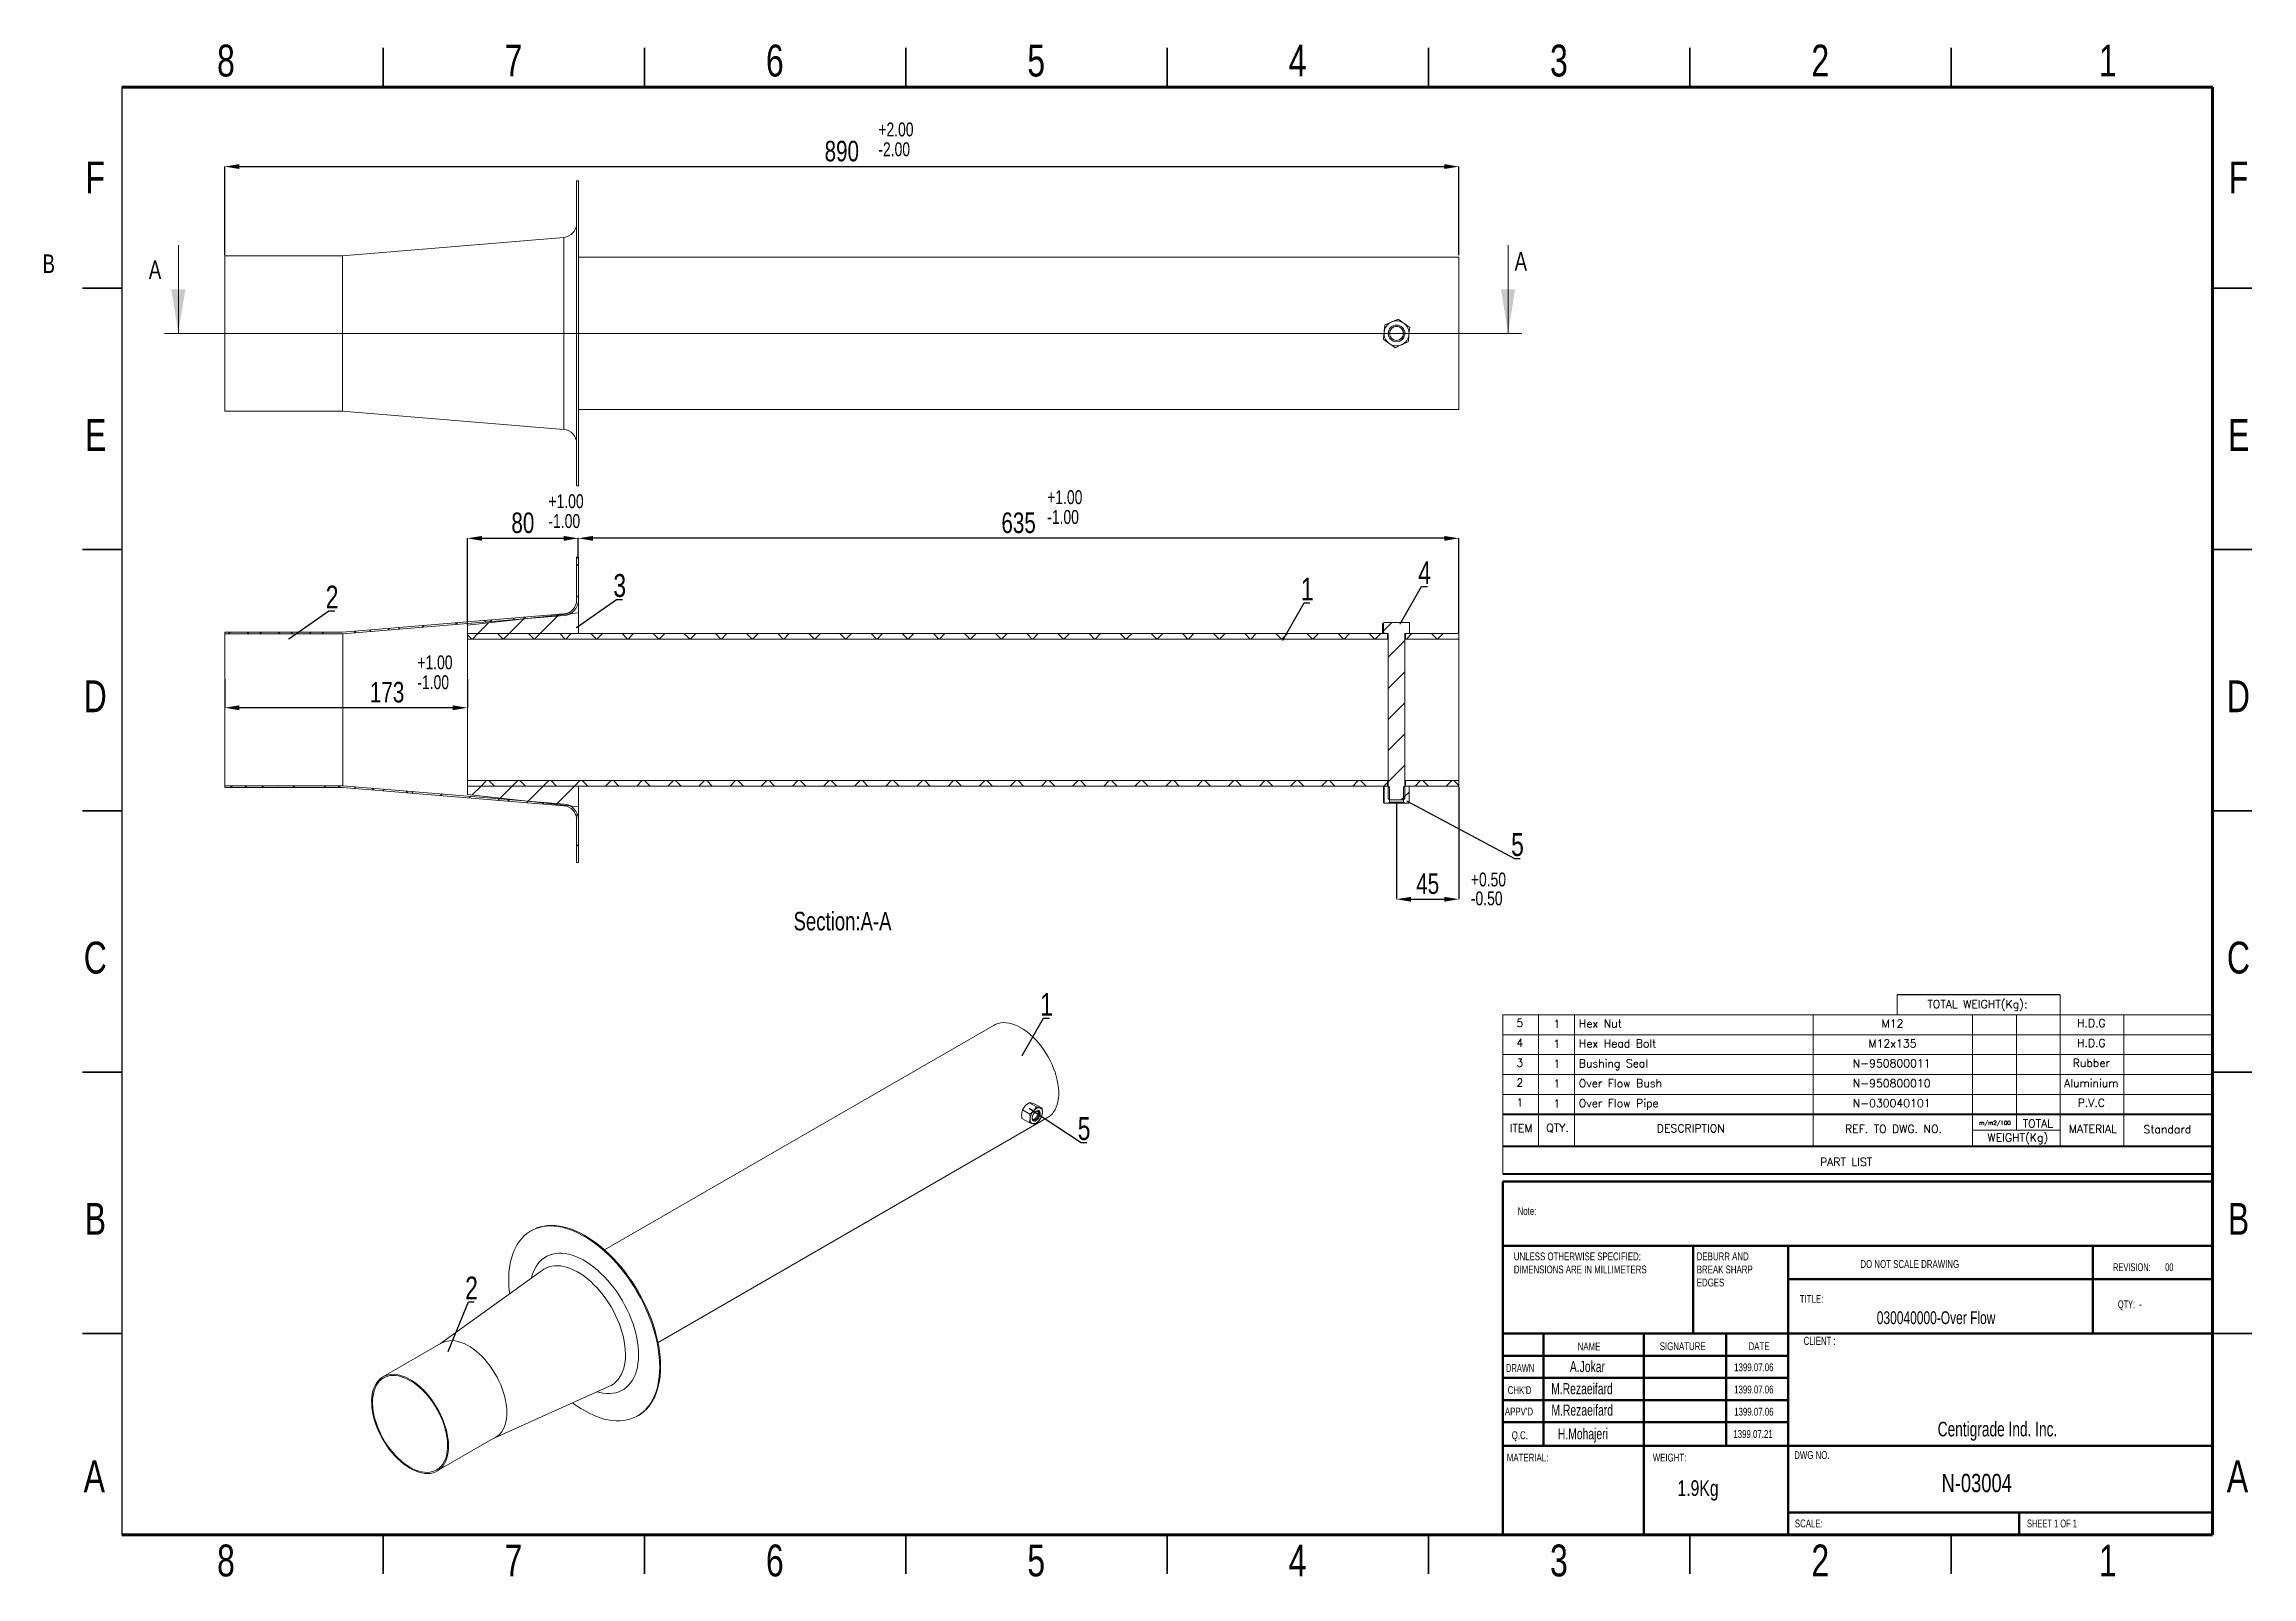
# Model space of a CAD drawing. Header units: millimetres. Extents: x -163 to 1429, y -252 to 853.
import ezdxf
from ezdxf.enums import TextEntityAlignment as Align

# ---------------------------------------------------------------- set-up
doc = ezdxf.new("R2010")
doc.units = ezdxf.units.MM
doc.layers.add('title', color=7, linetype='Continuous', lineweight=15)
doc.styles.add('SLDTEXTSTYLE0', font='TXT', dxfattribs={"width": 0.75})
doc.styles.add('SLDTEXTSTYLE1', font='TXT', dxfattribs={"width": 0.686449})
doc.styles.add('SLDTEXTSTYLE2', font='TXT', dxfattribs={"width": 0.652778})
doc.styles.add('SLDTEXTSTYLE3', font='TXT', dxfattribs={"width": 0.692308})
doc.styles.add('SLDTEXTSTYLE4', font='TXT', dxfattribs={"width": 0.7})
doc.styles.add('SLDTEXTSTYLE5', font='TXT', dxfattribs={"width": 0.678571})
doc.styles.add('TITLE', font='romans.shx', dxfattribs={"height": 2.5})
doc.dimstyles.new('SLDDIMSTYLE0', dxfattribs={"dimscale": 1.5, "dimtxt": 2.116667, "dimasz": 1.5, "dimexe": 0, "dimexo": 0.0625, "dimgap": 0.529167, "dimtad": 1, "dimdec": 0, "dimlfac": 35, "dimrnd": 1e-09, "dimzin": 12, "dimdsep": 46, "dimtxsty": 'SLDTEXTSTYLE0', "dimcen": 0.09, "dimadec": 0, "dimazin": 3, "dimtfac": 1, "dimtdec": 0, "dimtofl": 0, "dimtmove": 0, "dimatfit": 3, "dimfxl": 1, "dimfrac": 2, "dimtolj": 1, "dimtzin": 12, "dimarcsym": 0})
doc.dimstyles.new('SLDDIMSTYLE30', dxfattribs={"dimscale": 7, "dimtxt": 2.116667, "dimasz": 1.5, "dimexe": 0, "dimexo": 0.0625, "dimgap": 0.529167, "dimtad": 1, "dimdec": 1, "dimrnd": 1e-09, "dimzin": 12, "dimdsep": 46, "dimtxsty": 'SLDTEXTSTYLE0', "dimcen": 0.09, "dimadec": 0, "dimazin": 3, "dimtfac": 1, "dimtdec": 1, "dimtofl": 0, "dimtmove": 0, "dimatfit": 3, "dimfxl": 1, "dimfrac": 2, "dimtolj": 1, "dimtzin": 12, "dimarcsym": 0})
pattern_1 = [(45, (-258.493, -631.277), (-11.22532, 11.22532), []), (135, (-258.493, -631.277), (-11.22532, -11.22532), [])]
pattern_2 = [(45, (-258.493, -631.277), (-11.22532, 11.22532), []), (135, (-258.493, -631.277), (-33.67596, 11.22532), [39.6875, -23.8125])]
pattern_3 = [(45, (-258.49, -631.28), (-67.352, 67.352), []), (45, (-236.04, -631.28), (-67.352, 67.352), []), (45, (-213.59, -631.28), (-67.352, 67.352), []), (45, (-191.14, -631.28), (-67.352, 67.352), [])]
pattern_4 = [(45, (-258.493, -631.277), (-11.22532, 11.22532), [])]

msp = doc.modelspace()

# ---------------------------------------------------------------- texts
at = {"style": 'SLDTEXTSTYLE0', "width": 0.75}
for s, p in [('4', (827.89, 463.81)), ('2', (40.03, 446.21)), ('3', (247.45, 454.52)), ('1', (743.26, 451.95)), ('5', (894.87, 267.68)), ('1', (555.34, 152.41)), ('5', (582.33, 62.84)), ('2', (140.62, -52.14))]:
    msp.add_text(s, height=16.49, dxfattribs=at).set_placement(p)
at = {"linetype": 'Continuous', "lineweight": 0}
for s, insert, char_height, attachment_point, style in [('8', (-31.9, 852.88), 22.98, 2, 'SLDTEXTSTYLE0'), ('7', (175.42, 852.88), 22.98, 2, 'SLDTEXTSTYLE0'), ('6', (363.9, 852.88), 22.98, 2, 'SLDTEXTSTYLE0'), ('5', (552.38, 852.88), 22.98, 2, 'SLDTEXTSTYLE0'), ('4', (740.86, 852.88), 22.98, 2, 'SLDTEXTSTYLE0'), ('3', (929.34, 852.88), 22.98, 2, 'SLDTEXTSTYLE0'), ('2', (1117.82, 852.88), 22.98, 2, 'SLDTEXTSTYLE0'), ('1', (1325.14, 852.88), 22.98, 2, 'SLDTEXTSTYLE0'), ('F', (-126.15, 768.49), 22.98, 2, 'SLDTEXTSTYLE0'), ('F', (1419.37, 768.49), 22.98, 2, 'SLDTEXTSTYLE0'), ('E', (-125.87, 582.84), 22.98, 2, 'SLDTEXTSTYLE0'), ('E', (1419.65, 582.84), 22.98, 2, 'SLDTEXTSTYLE0'), ('D', (-126.17, 394.36), 22.98, 2, 'SLDTEXTSTYLE0'), ('D', (1419.35, 394.36), 22.98, 2, 'SLDTEXTSTYLE0'), ('C', (-126.15, 205.88), 22.98, 2, 'SLDTEXTSTYLE0'), ('C', (1419.37, 205.88), 22.98, 2, 'SLDTEXTSTYLE0'), ('B', (-126.08, 17.41), 22.98, 2, 'SLDTEXTSTYLE0'), ('B', (1419.44, 17.41), 22.98, 2, 'SLDTEXTSTYLE0'), ('Note:', (899.53, 14.36), 5.654, 1, 'SLDTEXTSTYLE0'), ('DO NOT SCALE DRAWING', (1146.75, -23.84), 5.6543, 1, 'SLDTEXTSTYLE0'), ('REVISION:       00', (1328.97, -26.1), 5.6543, 1, 'SLDTEXTSTYLE2'), ('TITLE:', (1103.01, -48.98), 5.654, 1, 'SLDTEXTSTYLE0'), ('030040000-Over Flow', (1158.56, -60.74), 9.2354, 1, 'SLDTEXTSTYLE4'), ('QTY:  -', (1332.44, -52.86), 5.654, 1, 'SLDTEXTSTYLE5'), ('CLIENT :', (1105.83, -79.06), 5.984, 1, 'SLDTEXTSTYLE4'), ('NAME', (942.85, -83.33), 5.654, 1, 'SLDTEXTSTYLE0'), ('SIGNATURE', (1002.07, -83.1), 5.654, 1, 'SLDTEXTSTYLE0'), ('DATE', (1066.09, -83.1), 5.654, 1, 'SLDTEXTSTYLE0'), ('DRAWN', (891.28, -98.85), 5.654, 1, 'SLDTEXTSTYLE1'), ('A.Jokar', (937.23, -96.65), 7.979, 1, 'SLDTEXTSTYLE4'), ('1399.07.06', (1055.73, -98.3), 5.654, 1, 'SLDTEXTSTYLE0'), ("CHK'D", (892.4, -114.77), 5.654, 1, 'SLDTEXTSTYLE0'), ('M.Rezaeifard', (923.75, -112.57), 7.9789, 1, 'SLDTEXTSTYLE4'), ('1399.07.06', (1055.73, -114.32), 5.654, 1, 'SLDTEXTSTYLE0'), ("APPV'D", (890.37, -130.21), 5.654, 1, 'SLDTEXTSTYLE0'), ('M.Rezaeifard', (923.92, -128.01), 7.9789, 1, 'SLDTEXTSTYLE4'), ('1399.07.06', (1055.73, -130.34), 5.654, 1, 'SLDTEXTSTYLE0'), ('Centigrade Ind. Inc.', (1202.49, -140.41), 10.5548, 1, 'SLDTEXTSTYLE4'), ('Q.C.', (895.32, -147.32), 5.654, 1, 'SLDTEXTSTYLE0'), ('H.Mohajeri', (928.57, -145.12), 7.979, 1, 'SLDTEXTSTYLE4'), ('1399.07.21', (1055.12, -146.44), 5.654, 1, 'SLDTEXTSTYLE0'), ('A', (-126.83, -168.24), 22.98, 2, 'SLDTEXTSTYLE0'), ('MATERIAL:', (891.78, -163.42), 5.654, 1, 'SLDTEXTSTYLE0'), ('WEIGHT:', (997.02, -163.43), 5.649, 1, 'SLDTEXTSTYLE0'), ('DWG NO.', (1099.02, -161.61), 5.654, 1, 'SLDTEXTSTYLE0'), ('A', (1418.69, -168.24), 22.98, 2, 'SLDTEXTSTYLE0'), ('1.9Kg', (1014.86, -182.64), 11.298, 1, 'SLDTEXTSTYLE0'), ('N-03004', (1205.26, -177.99), 13.193, 1, 'SLDTEXTSTYLE0'), ('SCALE:', (1099.48, -210.94), 5.654, 1, 'SLDTEXTSTYLE0'), ('SHEET 1 OF 1', (1266.86, -210.94), 5.6543, 1, 'SLDTEXTSTYLE3'), ('8', (-31.9, -228.98), 22.98, 2, 'SLDTEXTSTYLE0'), ('7', (175.42, -228.98), 22.98, 2, 'SLDTEXTSTYLE0'), ('6', (363.9, -228.98), 22.98, 2, 'SLDTEXTSTYLE0'), ('5', (552.38, -228.98), 22.98, 2, 'SLDTEXTSTYLE0'), ('4', (740.86, -228.98), 22.98, 2, 'SLDTEXTSTYLE0'), ('3', (929.34, -228.98), 22.98, 2, 'SLDTEXTSTYLE0'), ('2', (1117.82, -228.98), 22.98, 2, 'SLDTEXTSTYLE0'), ('1', (1325.14, -228.98), 22.98, 2, 'SLDTEXTSTYLE0')]:
    msp.add_mtext(s, dxfattribs=dict(at, insert=insert, char_height=char_height, attachment_point=attachment_point, style=style))
at = {"char_height": 10, "attachment_point": 1, "style": 'SLDTEXTSTYLE0'}
for s, width, insert in [('+2.00', 38.486, (438.56, 796.71)), ('-2.00', 38.486, (438.56, 782.4)), ('+1.00', 38.486, (200.66, 528.55)), ('+1.00', 38.486, (560.32, 531.49)), ('-1.00', 38.486, (200.66, 514.24)), ('-1.00', 38.486, (560.32, 517.19)), ('-1.00', 38.486, (106.11, 398.01)), ('+1.00', 38.486, (106.11, 412.32)), ('+0.50', 24.2308, (865.84, 255.74)), ('-0.50', 24.2308, (865.84, 242.09))]:
    msp.add_mtext_dynamic_manual_height_columns(s, width=width, gutter_width=17.5, heights=[0], dxfattribs=dict(at, insert=insert))
at = {"color": 7, "linetype": 'Continuous', "lineweight": 18, "attachment_point": 2, "style": 'SLDTEXTSTYLE0'}
for s, insert, char_height in [('B', (-159.65, 701.51), 13.34), ('A', (901.86, 703.28), 13.34), ('A', (-83.05, 697.25), 13.34), ('Section:A-A', (412.72, 227.33), 13.335)]:
    msp.add_mtext(s, dxfattribs=dict(at, insert=insert, char_height=char_height))
at = {"layer": 'title', "color": 7, "style": 'TITLE'}
for s, height, p in [('TOTAL WEIGHT(Kg):', 5.7426, (1231.11, 160.38)), ('m/m2/100', 2.871, (1243.81, 74.97)), ('TOTAL', 5.743, (1274.73, 74.68))]:
    msp.add_text(s, height=height, dxfattribs=at).set_placement(p, align=Align.MIDDLE)
at = {"layer": 'title', "style": 'TITLE'}
for s, p in [('5', (898.66, 144.4)), ('4', (898.66, 130.04)), ('3', (898.66, 115.68)), ('2', (898.66, 101.33)), ('1', (898.66, 86.97))]:
    msp.add_text(s, height=5.74, dxfattribs=at).set_placement(p)
for p in [(927.85, 146.54), (927.85, 132.18), (927.85, 117.82), (927.85, 103.47), (927.85, 89.11)]:
    msp.add_text('1', height=5.74, dxfattribs=at).set_placement(p, align=Align.MIDDLE)
at = {"layer": 'title', "color": 7, "style": 'TITLE'}
for s, height, p in [('Hex Nut ', 5.743, (943.68, 143.91)), ('M12', 5.743, (1161.99, 143.91)), ('Hex Head Bolt ', 5.7426, (943.68, 129.56)), ('M12x135', 5.743, (1152.53, 129.56)), ('Bushing Seal', 5.7426, (943.68, 115.2)), ('N-950800011', 5.7426, (1141.25, 115.2)), ('Over Flow Bush', 5.7426, (943.68, 100.84)), ('N-950800010', 5.7426, (1141.25, 100.84)), ('Over Flow Pipe', 5.7426, (943.68, 86.49)), ('N-030040101', 5.7426, (1141.25, 86.49))]:
    msp.add_text(s, height=height, dxfattribs=at).set_placement(p)
at = {"layer": 'title', "color": 0, "style": 'TITLE'}
for s, height, p in [('H.D.G', 5.743, (1313.28, 147.1)), ('H.D.G', 5.743, (1313.28, 132.74)), ('Rubber', 5.743, (1313.28, 118.38)), ('Aluminium', 5.743, (1313.28, 104.03)), ('P.V.C', 5.743, (1313.28, 89.67)), ('ITEM', 5.743, (902.12, 71.29)), ('QTY.', 5.743, (928.34, 71.29)), ('DESCRIPTION', 5.7426, (1024.44, 71.19)), ('REF. TO DWG. NO.', 5.7426, (1170.59, 70.83)), ('WEIGHT(Kg)', 5.743, (1260.3, 64.16)), ('MATERIAL', 5.743, (1314.37, 70.83)), ('Standard', 5.743, (1368.15, 70.52)), ('PART LIST', 5.743, (1136.43, 47.01))]:
    msp.add_text(s, height=height, dxfattribs=at).set_placement(p, align=Align.MIDDLE)

# ---------------------------------------------------------------- blocks, each defined once
blk = doc.blocks.new('SW_NOTE_62')
at = {"color": 0, "linetype": 'Continuous', "lineweight": 0, "char_height": 1.5, "attachment_point": 1, "style": 'SLDTEXTSTYLE0'}
for s, insert in [('UNLESS OTHERWISE SPECIFIED:', (0, 1.93)), ('DIMENSIONS ARE IN MILLIMETERS', (0, -0.57))]:
    blk.add_mtext(s, dxfattribs=dict(at, insert=insert))
blk = doc.blocks.new('SW_NOTE_63')
at = {"color": 0, "linetype": 'Continuous', "lineweight": 0, "char_height": 1.5, "attachment_point": 1, "style": 'SLDTEXTSTYLE0'}
for s, insert in [('DEBURR AND', (0, 1.93)), ('BREAK SHARP', (0, -0.57)), ('EDGES', (0, -3.07))]:
    blk.add_mtext(s, dxfattribs=dict(at, insert=insert))
blk = doc.blocks.new('*D4')
at = {"color": 0, "lineweight": -2, "transparency": 16777216}
for p, q in [((-32.8, 701.1), (-32.8, 764.9)), ((-22.3, 764.9), (846.7, 764.9)), ((857.2, 701.1), (857.2, 764.9))]:
    blk.add_line(p, q, dxfattribs=at)
at = {"color": 0, "transparency": 16777216}
for points in [[(-22.3, 766.7), (-22.3, 763.2), (-32.8, 764.9)], [(846.7, 766.7), (846.7, 763.2), (857.2, 764.9)]]:
    blk.add_solid(points, dxfattribs=at)
at = {"layer": 'Defpoints', "color": 0, "transparency": 16777216}
for p in [(857.2, 764.9), (-32.8, 700.6), (857.2, 700.6)]:
    blk.add_point(p, dxfattribs=at)
at = {"color": 0, "transparency": 16777216, "insert": (412.2, 776), "char_height": 14.82, "attachment_point": 5, "style": 'SLDTEXTSTYLE0'}
blk.add_mtext('\\A1;890', dxfattribs=at)
blk = doc.blocks.new('*D5')
at = {"color": 0, "lineweight": -2, "transparency": 16777216}
for p, q in [((142.2, 434.5), (142.2, 496.8)), ((152.7, 496.8), (211.7, 496.8)), ((222.2, 497.2), (222.2, 496.8))]:
    blk.add_line(p, q, dxfattribs=at)
at = {"color": 0, "transparency": 16777216}
for points in [[(152.7, 498.5), (152.7, 495), (142.2, 496.8)], [(211.7, 498.5), (211.7, 495), (222.2, 496.8)]]:
    blk.add_solid(points, dxfattribs=at)
at = {"layer": 'Defpoints', "color": 0, "transparency": 16777216}
for p in [(222.2, 496.8), (222.2, 496.8), (142.2, 434.1)]:
    blk.add_point(p, dxfattribs=at)
at = {"color": 0, "transparency": 16777216, "insert": (182.2, 507.9), "char_height": 14.82, "attachment_point": 5, "style": 'SLDTEXTSTYLE0'}
blk.add_mtext('\\A1;80', dxfattribs=at)
blk = doc.blocks.new('*D6')
at = {"color": 0, "lineweight": -2, "transparency": 16777216}
for p, q in [((222.2, 483.5), (222.2, 496.8)), ((846.7, 496.8), (232.7, 496.8)), ((857.2, 428.5), (857.2, 496.8))]:
    blk.add_line(p, q, dxfattribs=at)
at = {"color": 0, "transparency": 16777216}
for points in [[(232.7, 498.5), (232.7, 495), (222.2, 496.8)], [(846.7, 498.5), (846.7, 495), (857.2, 496.8)]]:
    blk.add_solid(points, dxfattribs=at)
at = {"layer": 'Defpoints', "color": 0, "transparency": 16777216}
for p in [(222.2, 496.8), (222.2, 483.1), (857.2, 428.1)]:
    blk.add_point(p, dxfattribs=at)
at = {"color": 0, "transparency": 16777216, "insert": (539.7, 507.9), "char_height": 14.82, "attachment_point": 5, "style": 'SLDTEXTSTYLE0'}
blk.add_mtext('\\A1;635', dxfattribs=at)
blk = doc.blocks.new('*D7')
at = {"color": 0, "lineweight": -2, "transparency": 16777216}
for p, q in [((812.2, 305.4), (812.2, 236.5)), ((857.2, 317.6), (857.2, 236.5)), ((822.7, 236.5), (846.7, 236.5))]:
    blk.add_line(p, q, dxfattribs=at)
at = {"color": 0, "transparency": 16777216}
for points in [[(822.7, 238.2), (822.7, 234.7), (812.2, 236.5)], [(846.7, 238.2), (846.7, 234.7), (857.2, 236.5)]]:
    blk.add_solid(points, dxfattribs=at)
at = {"layer": 'Defpoints', "color": 0, "transparency": 16777216}
for p in [(812.2, 305.9), (857.2, 318.1), (857.2, 236.5)]:
    blk.add_point(p, dxfattribs=at)
at = {"color": 0, "transparency": 16777216, "insert": (834.7, 247.6), "char_height": 14.82, "attachment_point": 5, "style": 'SLDTEXTSTYLE0'}
blk.add_mtext('\\A1;45', dxfattribs=at)
blk = doc.blocks.new('*D8')
at = {"color": 0, "lineweight": -2, "transparency": 16777216}
for p, q in [((-32.8, 395.2), (-32.8, 374.6)), ((142.2, 395.2), (142.2, 374.6)), ((131.7, 374.6), (-22.3, 374.6))]:
    blk.add_line(p, q, dxfattribs=at)
at = {"color": 0, "transparency": 16777216}
for points in [[(-22.3, 376.3), (-22.3, 372.8), (-32.8, 374.6)], [(131.7, 376.3), (131.7, 372.8), (142.2, 374.6)]]:
    blk.add_solid(points, dxfattribs=at)
at = {"layer": 'Defpoints', "color": 0, "transparency": 16777216}
for p in [(-32.8, 395.7), (142.2, 395.7), (-32.8, 374.6)]:
    blk.add_point(p, dxfattribs=at)
at = {"color": 0, "transparency": 16777216, "insert": (84.3, 385.7), "char_height": 14.82, "attachment_point": 5, "style": 'SLDTEXTSTYLE0'}
blk.add_mtext('\\A1;173', dxfattribs=at)

# ---------------------------------------------------------------- dimensions: what is measured, and where the dimension line sits
for base, p1, p2, picture, middle in [((857.25, 764.94), (-32.75, 700.62), (857.25, 700.62), '*D4', (412.25, 776.05)), ((222.25, 496.78), (142.25, 434.08), (222.25, 496.78), '*D5', (182.25, 507.89)), ((222.25, 496.78), (857.25, 428.08), (222.25, 483.08), '*D6', (539.75, 507.89))]:
    dim = msp.add_linear_dim(base=base, p1=p1, p2=p2, dimstyle='SLDDIMSTYLE30')
    dim.commit()
    dim.dimension.update_dxf_attribs({"geometry": picture, "text_midpoint": middle})
dim = msp.add_linear_dim(base=(-32.75, 374.58), p1=(142.25, 395.66), p2=(-32.75, 395.66), text='173', dimstyle='SLDDIMSTYLE30')
dim.commit()
dim.dimension.update_dxf_attribs({"geometry": '*D8', "text_midpoint": (84.27, 374.58), "dimtype": 160})
dim = msp.add_linear_dim(base=(857.25, 236.49), p1=(812.25, 305.88), p2=(857.25, 318.08), dimstyle='SLDDIMSTYLE30')
dim.commit()
dim.dimension.update_dxf_attribs({"geometry": '*D7', "text_midpoint": (834.75, 236.49), "dimtype": 160})

# ---------------------------------------------------------------- hatches: boundary and pattern name
at = {"lineweight": 13}
h = msp.add_hatch(dxfattribs=at)
h.set_pattern_fill('ANSI38', color=256, scale=5, style=0)
h.set_pattern_definition(pattern_2)
edge = h.paths.add_edge_path(flags=0)
edge.add_line((52.3, 427.78), (211.88, 441.02))
edge.add_arc((210.95, 452.28), 11.3, 274.74397, 360)
edge.add_line((222.25, 452.28), (222.25, 483.08))
edge.add_line((222.25, 483.08), (220.95, 483.08))
edge.add_line((220.95, 483.08), (220.95, 452.28))
edge.add_arc((210.95, 452.28), 10, 274.74397, 360, ccw=False)
edge.add_line((211.77, 442.32), (52.25, 429.08))
edge.add_line((52.25, 429.08), (-32.75, 429.08))
edge.add_line((-32.75, 429.08), (-32.75, 427.78))
edge.add_line((-32.75, 427.78), (52.3, 427.78))
h = msp.add_hatch(dxfattribs=at)
h.set_pattern_fill('ANSI34', color=256, scale=5, style=0)
h.set_pattern_definition(pattern_3)
h.paths.add_polyline_path([(142.25, 428.08), (222.25, 428.08), (222.25, 443.08), (142.25, 434.08)], flags=0)
h = msp.add_hatch(dxfattribs=at)
h.set_pattern_fill('ANSI31', color=256, scale=5, style=0)
h.set_pattern_definition(pattern_4)
h.paths.add_polyline_path([(806.25, 428.08), (806.25, 309.04), (807.21, 308.08), (817.28, 308.08), (818.25, 309.04), (818.25, 428.08), (821.25, 428.08), (821.25, 428.68), (821.69, 428.68), (821.69, 435.77), (821.25, 436.03), (803.25, 436.03), (802.8, 435.77), (802.8, 428.68), (803.25, 428.68), (803.25, 428.08)], flags=0)
h = msp.add_hatch(dxfattribs=at)
h.set_pattern_fill('ANSI37', color=256, scale=5, style=0)
h.set_pattern_definition(pattern_1)
h.paths.add_polyline_path([(805.75, 428.08), (142.25, 428.08), (142.25, 424.08), (805.75, 424.08)], flags=0)
h = msp.add_hatch(dxfattribs=at)
h.set_pattern_fill('ANSI37', color=256, scale=5, style=0)
h.set_pattern_definition(pattern_1)
h.paths.add_polyline_path([(857.25, 424.08), (857.25, 428.08), (818.75, 428.08), (818.75, 424.08)], flags=0)
h = msp.add_hatch(dxfattribs=at)
h.set_pattern_fill('ANSI37', color=256, scale=5, style=0)
h.set_pattern_definition(pattern_1)
h.paths.add_polyline_path([(805.75, 322.08), (142.25, 322.08), (142.25, 318.08), (805.75, 318.08)], flags=0)
h = msp.add_hatch(dxfattribs=at)
h.set_pattern_fill('ANSI37', color=256, scale=5, style=0)
h.set_pattern_definition(pattern_1)
h.paths.add_polyline_path([(857.25, 318.08), (857.25, 322.08), (818.75, 322.08), (818.75, 318.08)], flags=0)
h = msp.add_hatch(dxfattribs=at)
h.set_pattern_fill('ANSI38', color=256, scale=5, style=0)
h.set_pattern_definition(pattern_2)
edge = h.paths.add_edge_path(flags=0)
edge.add_line((211.88, 305.14), (52.3, 318.38))
edge.add_line((52.3, 318.38), (-32.75, 318.38))
edge.add_line((-32.75, 318.38), (-32.75, 317.08))
edge.add_line((-32.75, 317.08), (52.25, 317.08))
edge.add_line((52.25, 317.08), (211.77, 303.84))
edge.add_arc((210.95, 293.88), 10, 0, 85.25603, ccw=False)
edge.add_line((220.95, 293.88), (220.95, 263.08))
edge.add_line((220.95, 263.08), (222.25, 263.08))
edge.add_line((222.25, 263.08), (222.25, 293.88))
edge.add_arc((210.95, 293.88), 11.3, 0, 85.25603)
h = msp.add_hatch(dxfattribs=at)
h.set_pattern_fill('ANSI34', color=256, scale=5, style=0)
h.set_pattern_definition(pattern_3)
h.paths.add_polyline_path([(142.25, 312.08), (222.25, 303.08), (222.25, 318.08), (142.25, 318.08)], flags=0)
h = msp.add_hatch(dxfattribs=at)
h.set_pattern_fill('ANSI31', color=256, scale=5, style=0)
h.set_pattern_definition(pattern_4)
h.paths.add_polyline_path([(818.25, 305.88), (821.25, 305.88), (821.29, 305.9), (821.29, 318.06), (821.25, 318.08), (818.25, 318.08), (818.25, 318.05), (817.35, 317.42), (817.35, 306.51)], flags=0)

# ---------------------------------------------------------------- linework, layer by layer
at = {"linetype": 'Continuous', "lineweight": 35}
for p, q in [((81.42, 822.3), (81.42, 850.57)), ((269.89, 822.3), (269.89, 850.57)), ((458.37, 822.3), (458.37, 850.57)), ((646.85, 850.57), (646.85, 822.3)), ((646.85, 822.3), (646.85, 850.57)), ((835.33, 822.3), (835.33, 850.57)), ((1023.81, 822.3), (1023.81, 850.57)), ((1212.29, 822.3), (1212.29, 850.57)), ((-107.06, 677.17), (-135.33, 677.17)), ((1400.76, 677.17), (1429.04, 677.17)), ((-107.06, 488.69), (-135.33, 488.69)), ((1400.76, 488.69), (1429.04, 488.69)), ((-135.33, 300.22), (-107.06, 300.22)), ((-107.06, 300.22), (-135.33, 300.22)), ((1429.04, 300.22), (1400.76, 300.22)), ((1400.76, 300.22), (1429.04, 300.22)), ((-107.06, 111.74), (-135.33, 111.74)), ((1400.76, 111.74), (1429.04, 111.74)), ((-107.06, -76.74), (-135.33, -76.74)), ((1400.76, -76.74), (1429.04, -76.74)), ((81.42, -221.87), (81.42, -250.14)), ((269.89, -221.87), (269.89, -250.14)), ((458.37, -221.87), (458.37, -250.14)), ((646.85, -250.14), (646.85, -221.87)), ((646.85, -221.87), (646.85, -250.14)), ((835.33, -221.87), (835.33, -250.14)), ((1023.81, -221.87), (1023.81, -250.14)), ((1212.29, -221.87), (1212.29, -250.14))]:
    msp.add_line(p, q, dxfattribs=at)
at = {"linetype": 'Continuous', "lineweight": 70}
for p, q in [((-107.06, 822.3), (1400.76, 822.3)), ((1400.76, 822.3), (1400.76, -221.87)), ((1400.76, -221.87), (-107.06, -221.87))]:
    msp.add_line(p, q, dxfattribs=at)
for p, q in [((-107.06, 822.3), (-107.06, -221.87)), ((1290.81, 167.45), (1173.15, 167.45))]:
    msp.add_line(p, q)
at = {"lineweight": 13}
for p, q in [((222.25, 754.62), (220.95, 754.62)), ((220.95, 535.93), (220.95, 754.62)), ((222.25, 535.93), (222.25, 754.62)), ((-66.25, 708.12), (-66.25, 644.62)), ((52.25, 700.62), (-32.75, 700.62)), ((-32.75, 589.29), (-32.75, 700.62)), ((211.77, 713.86), (52.25, 700.62)), ((52.25, 589.29), (52.25, 700.62)), ((211.77, 576.2), (211.77, 713.86)), ((892.68, 708.12), (892.68, 644.62)), ((857.25, 699.62), (222.25, 699.62)), ((857.25, 589.62), (857.25, 699.62)), ((902.68, 644.62), (-76.25, 644.62)), ((-32.75, 588.62), (-32.75, 589.29)), ((52.25, 588.62), (52.25, 589.29)), ((222.25, 589.62), (857.25, 589.62)), ((-32.75, 588.62), (52.25, 588.62)), ((52.25, 588.62), (211.77, 575.38)), ((211.77, 575.38), (211.77, 576.2)), ((220.95, 534.62), (220.95, 535.93)), ((220.95, 534.62), (222.25, 534.62)), ((222.25, 534.62), (222.25, 535.93)), ((222.25, 483.08), (220.95, 483.08)), ((220.95, 483.08), (220.95, 452.28)), ((222.25, 483.08), (222.25, 452.28)), ((222.25, 452.28), (222.25, 443.08)), ((211.77, 442.32), (52.25, 429.08)), ((211.88, 441.02), (52.3, 427.78)), ((222.25, 443.08), (142.25, 434.08)), ((142.25, 428.08), (142.25, 434.08)), ((222.25, 428.08), (222.25, 443.08)), ((802.09, 435.23), (802.8, 435.77)), ((802.09, 428.68), (802.09, 435.23)), ((803.25, 436.03), (802.8, 435.77)), ((802.8, 428.68), (802.8, 435.77)), ((803.25, 436.03), (821.25, 436.03)), ((821.69, 435.77), (821.25, 436.03)), ((821.69, 435.77), (821.69, 428.68)), ((52.25, 429.08), (-32.75, 429.08)), ((-32.75, 427.78), (-32.75, 429.08)), ((52.3, 427.78), (-32.75, 427.78)), ((-32.75, 427.78), (-32.75, 318.38)), ((52.3, 427.78), (52.3, 318.38)), ((222.25, 428.08), (142.25, 428.08)), ((142.25, 428.08), (805.75, 428.08)), ((142.25, 428.08), (142.25, 424.08)), ((142.25, 424.08), (142.25, 322.08)), ((142.25, 424.08), (805.75, 424.08)), ((802.8, 428.68), (802.09, 428.68)), ((802.8, 428.68), (803.25, 428.68)), ((803.25, 428.68), (803.25, 428.08)), ((803.25, 428.08), (806.25, 428.08)), ((805.75, 428.08), (805.75, 424.08)), ((806.25, 309.04), (806.25, 428.08)), ((818.25, 428.08), (821.25, 428.08)), ((818.25, 428.08), (818.25, 309.04)), ((818.75, 424.08), (818.75, 428.08)), ((818.75, 428.08), (857.25, 428.08)), ((818.75, 424.08), (857.25, 424.08)), ((821.25, 428.68), (821.69, 428.68)), ((821.25, 428.08), (821.25, 428.68)), ((857.25, 428.08), (857.25, 424.08)), ((857.25, 424.08), (857.25, 322.08)), ((805.75, 322.08), (142.25, 322.08)), ((142.25, 322.08), (142.25, 318.08)), ((805.75, 322.08), (805.75, 318.08)), ((857.25, 322.08), (818.75, 322.08)), ((818.75, 318.08), (818.75, 322.08)), ((857.25, 322.08), (857.25, 318.08)), ((-32.75, 318.38), (52.3, 318.38)), ((-32.75, 317.08), (-32.75, 318.38)), ((-32.75, 317.08), (52.25, 317.08)), ((52.25, 317.08), (211.77, 303.84)), ((52.3, 318.38), (211.88, 305.14)), ((142.25, 318.08), (222.25, 318.08)), ((142.25, 312.08), (142.25, 318.08)), ((805.75, 318.08), (142.25, 318.08)), ((142.25, 312.08), (222.25, 303.08)), ((222.25, 303.08), (222.25, 318.08)), ((222.25, 303.08), (222.25, 293.88)), ((802.79, 317.28), (802.79, 306.68)), ((803.2, 318.06), (803.25, 318.08)), ((803.2, 318.06), (803.2, 305.9)), ((803.2, 305.9), (803.25, 305.88)), ((803.25, 318.08), (806.25, 318.08)), ((803.25, 305.88), (806.25, 305.88)), ((806.25, 318.05), (806.25, 318.08)), ((807.15, 317.42), (806.25, 318.05)), ((807.21, 308.08), (806.25, 309.04)), ((806.25, 305.88), (807.15, 306.51)), ((806.25, 305.88), (818.25, 305.88)), ((807.15, 317.42), (807.15, 306.51)), ((817.35, 306.51), (807.15, 306.51)), ((817.28, 308.08), (807.21, 308.08)), ((818.25, 309.04), (817.28, 308.08)), ((818.25, 318.05), (817.35, 317.42)), ((817.35, 306.51), (817.35, 317.42)), ((817.35, 306.51), (818.25, 305.88)), ((818.25, 318.08), (818.25, 318.05)), ((818.25, 318.08), (821.25, 318.08)), ((818.25, 305.88), (821.25, 305.88)), ((857.25, 318.08), (818.75, 318.08)), ((821.25, 318.08), (821.29, 318.06)), ((821.25, 305.88), (821.29, 305.9)), ((821.29, 318.06), (821.29, 305.9)), ((220.95, 293.88), (220.95, 263.08)), ((222.25, 293.88), (222.25, 263.08)), ((220.95, 263.08), (222.25, 263.08)), ((522.15, 145.68), (241.18, -16.52)), ((542.56, 84.57), (547.8, 81.55)), ((547.24, 89.73), (552.49, 86.71)), ((551.43, 88.7), (556.67, 85.67)), ((553.79, 82.35), (553.79, 82.38)), ((279.68, -83.2), (560.65, 79)), ((542.06, 78.37), (547.3, 75.35)), ((551.27, 78.01), (551.3, 78.03)), ((188.59, -2.42), (187.95, -2.79)), ((196.29, -31.02), (122.77, -84.07)), ((123.34, -83.74), (81.27, -108.02)), ((161.97, -151.97), (244.67, -114.82)), ((264.94, -136.17), (265.59, -135.79)), ((120.47, -175.92), (162.54, -151.63))]:
    msp.add_line(p, q, dxfattribs=at)
at = {"linetype": 'Continuous', "lineweight": 50}
for p, q in [((888.86, 32.94), (1400.76, 32.94)), ((888.86, 32.94), (888.86, -13.6)), ((888.86, -13.6), (1400.76, -13.6)), ((888.86, -13.6), (888.86, -220.93)), ((1026.07, -13.6), (1026.07, -76.74)), ((1094.68, -13.6), (1094.68, -221.87)), ((1314.4, -76.74), (1314.4, -13.6)), ((1400.76, -37.63), (1094.68, -37.63)), ((1400.76, -76.74), (888.86, -76.74)), ((918.26, -76.74), (918.26, -157.79)), ((990.6, -76.74), (990.6, -220.93)), ((1049.84, -76.74), (1049.84, -157.79)), ((1094.68, -220.93), (1094.68, -76.74)), ((1094.68, -92.76), (888.86, -92.76)), ((1094.68, -108.78), (888.86, -108.78)), ((1094.68, -124.8), (888.86, -124.8)), ((1094.68, -140.82), (888.86, -140.82)), ((928.06, -157.79), (888.86, -157.79)), ((928.06, -157.79), (1400.76, -157.79)), ((1094.68, -205.85), (1400.76, -205.85)), ((1261.29, -221.87), (1261.29, -205.85))]:
    msp.add_line(p, q, dxfattribs=at)
at = {"lineweight": 13, "flags": 128}
for points in [[(541.4, 143.78), (539.21, 144.94), (537.03, 145.89), (534.88, 146.62), (532.78, 147.13), (530.73, 147.42), (528.75, 147.48), (526.85, 147.31), (525.04, 146.91), (523.34, 146.29), (522.15, 145.68)], [(560.65, 79), (561.03, 79.23), (562.48, 80.28), (563.8, 81.55), (564.97, 83.01), (565.99, 84.66), (566.85, 86.5), (567.55, 88.5), (568.07, 90.65), (568.42, 92.95), (568.6, 95.37), (568.6, 97.9), (568.42, 100.53), (568.07, 103.23), (567.55, 105.99), (566.85, 108.79), (565.99, 111.62), (564.97, 114.45), (563.8, 117.26), (562.48, 120.05), (561.03, 122.78), (559.45, 125.45), (557.75, 128.03), (555.95, 130.51), (554.05, 132.87), (552.07, 135.1), (550.02, 137.18), (547.91, 139.1), (545.76, 140.85), (543.59, 142.41), (541.4, 143.78)], [(555.34, 81.65), (555.32, 82.5), (555.11, 83.21), (554.74, 83.73), (554.21, 84.04), (553.57, 84.11), (552.86, 83.94), (552.11, 83.54), (551.39, 82.93), (550.72, 82.16), (550.16, 81.27), (549.74, 80.32), (549.49, 79.36), (549.42, 78.47), (549.53, 77.68), (549.82, 77.06), (550.28, 76.64), (550.87, 76.45), (551.55, 76.5), (552.28, 76.79), (553.03, 77.3), (553.73, 77.99), (554.34, 78.83), (554.84, 79.76), (555.18, 80.72), (555.34, 81.65)], [(554.59, 81.63), (554.43, 80.76), (554.09, 79.88), (553.61, 79.03), (553.01, 78.29), (552.35, 77.72), (551.66, 77.34), (551, 77.2), (550.42, 77.3), (549.97, 77.63), (549.67, 78.18), (549.55, 78.89), (549.62, 79.72), (549.87, 80.6), (550.28, 81.47), (550.82, 82.27), (551.46, 82.93), (552.15, 83.41), (552.82, 83.67), (553.45, 83.7), (553.97, 83.48), (554.35, 83.04), (554.56, 82.4), (554.59, 81.63)], [(553.67, 81.4), (553.38, 80.53), (552.93, 79.68), (552.36, 78.92), (551.72, 78.31), (551.04, 77.89), (550.38, 77.7), (549.9, 77.72)], [(556.82, 82.34), (556.84, 83.02), (556.78, 83.66), (556.65, 84.24), (556.44, 84.75), (556.17, 85.18), (555.83, 85.53), (555.43, 85.79), (554.98, 85.96)], [(547.95, 78.22), (547.93, 77.53), (547.99, 76.9), (548.12, 76.32), (548.33, 75.81), (548.6, 75.37), (548.94, 75.02), (549.34, 74.76), (549.79, 74.6)], [(234.83, -136.44), (237.86, -137.55), (240.85, -138.43), (243.8, -139.09), (246.69, -139.53), (249.52, -139.75), (252.27, -139.74), (254.94, -139.5), (257.52, -139.05), (260, -138.36), (262.37, -137.46), (264.63, -136.34), (266.77, -135.01), (268.77, -133.46), (270.64, -131.71), (272.37, -129.77), (273.95, -127.62), (275.38, -125.3), (276.65, -122.79), (277.76, -120.11), (278.71, -117.27), (279.49, -114.28), (280.1, -111.14), (280.54, -107.87), (280.8, -104.48), (280.89, -100.98), (280.81, -97.37), (280.55, -93.67), (280.12, -89.9), (279.51, -86.06), (278.74, -82.17), (277.8, -78.24), (276.69, -74.28), (275.43, -70.31), (274.01, -66.33), (272.43, -62.36), (270.71, -58.42), (268.84, -54.51), (266.84, -50.64), (264.71, -46.84), (262.46, -43.12), (260.09, -39.47), (257.61, -35.92), (255.04, -32.48), (252.37, -29.16), (249.62, -25.97), (246.8, -22.91), (243.91, -20.01), (240.96, -17.26), (237.97, -14.68), (234.94, -12.28), (231.88, -10.06), (228.81, -8.03), (225.73, -6.2), (222.65, -4.57), (219.58, -3.15), (216.54, -1.94), (213.53, -0.94), (210.55, -0.17), (207.63, 0.38), (204.77, 0.71), (201.98, 0.81), (199.27, 0.69), (196.64, 0.34), (194.11, -0.23), (191.69, -1.02), (189.37, -2.03), (187.17, -3.26), (185.1, -4.7), (183.17, -6.35), (181.37, -8.2), (179.71, -10.24), (178.2, -12.48), (176.85, -14.89), (175.66, -17.49), (174.63, -20.25), (173.77, -23.17), (173.07, -26.23), (172.55, -29.43), (172.2, -32.77), (172.02, -36.22), (172.02, -39.77), (172.19, -43.43), (172.53, -47.16), (172.64, -48.08)], [(265.59, -135.79), (267.41, -134.64), (269.41, -133.09), (271.28, -131.34), (273.01, -129.39), (274.59, -127.25), (276.02, -124.92), (277.3, -122.42), (278.41, -119.74), (279.35, -116.9), (280.13, -113.91), (280.74, -110.77), (281.18, -107.5), (281.45, -104.11), (281.54, -100.6), (281.45, -97), (281.19, -93.3), (280.76, -89.53), (280.16, -85.69), (279.38, -81.8), (278.44, -77.87), (277.34, -73.91), (276.07, -69.94), (274.65, -65.96), (273.07, -61.99), (271.35, -58.04), (269.49, -54.14), (267.48, -50.27), (265.35, -46.47), (263.1, -42.74), (260.73, -39.1), (258.26, -35.55), (255.68, -32.11), (253.02, -28.79), (250.27, -25.6), (247.44, -22.54), (244.55, -19.64), (241.61, -16.89), (238.61, -14.31), (235.58, -11.91), (232.53, -9.69), (229.45, -7.66), (226.37, -5.83), (223.29, -4.2), (220.23, -2.78), (217.18, -1.57), (214.17, -0.57), (211.2, 0.2), (208.28, 0.75), (205.42, 1.08), (202.63, 1.18), (199.91, 1.06), (197.29, 0.72), (194.76, 0.14), (192.33, -0.65), (190.01, -1.66), (188.59, -2.42)], [(235.75, -118.83), (237.59, -119.32), (240.08, -119.8), (242.5, -120.05), (244.86, -120.08), (247.13, -119.88), (249.3, -119.46), (251.38, -118.81), (253.35, -117.94), (255.19, -116.86), (256.91, -115.56), (258.49, -114.06), (259.92, -112.36), (261.21, -110.47), (262.34, -108.4), (263.32, -106.15), (264.12, -103.74), (264.76, -101.17), (265.23, -98.46), (265.53, -95.63), (265.65, -92.67), (265.59, -89.62), (265.36, -86.47), (264.96, -83.25), (264.38, -79.97), (263.64, -76.63), (262.73, -73.27), (261.65, -69.89), (260.42, -66.51), (259.04, -63.14), (257.51, -59.8), (255.85, -56.51), (254.05, -53.27), (252.13, -50.1), (250.09, -47.02), (247.95, -44.04), (245.71, -41.18), (243.39, -38.44), (240.99, -35.84), (238.53, -33.39), (236.01, -31.1), (233.45, -28.98), (230.85, -27.04), (228.24, -25.29), (225.62, -23.74), (223.01, -22.4), (220.41, -21.26), (217.83, -20.34), (215.3, -19.64), (212.81, -19.16), (210.39, -18.91), (208.03, -18.88), (205.76, -19.08), (203.58, -19.5), (201.51, -20.15), (199.54, -21.02), (197.7, -22.1), (195.98, -23.4), (194.4, -24.9), (192.97, -26.6), (191.68, -28.49), (190.54, -30.56), (189.57, -32.81), (188.77, -35.22), (188.36, -36.74)], [(244.67, -114.82), (246.42, -113.91), (248.07, -112.77), (249.58, -111.42), (250.95, -109.87), (252.18, -108.13), (253.25, -106.21), (254.15, -104.11), (254.9, -101.85), (255.48, -99.44), (255.88, -96.88), (256.11, -94.21), (256.17, -91.42), (256.06, -88.53), (255.77, -85.55), (255.3, -82.51), (254.67, -79.42), (253.87, -76.29), (252.91, -73.13), (251.79, -69.98), (250.51, -66.83), (249.09, -63.71), (247.54, -60.63), (245.85, -57.61), (244.04, -54.67), (242.12, -51.81), (240.09, -49.06), (237.97, -46.42), (235.77, -43.91), (233.5, -41.55), (231.17, -39.35), (228.79, -37.31), (226.38, -35.45), (223.94, -33.77), (221.5, -32.29), (219.05, -31.02), (216.63, -29.95), (214.22, -29.1), (211.86, -28.46), (209.55, -28.05), (207.3, -27.87), (205.12, -27.91), (203.04, -28.17), (201.04, -28.66), (199.16, -29.37), (197.39, -30.3), (196.29, -31.02)], [(162.54, -151.63), (162.65, -151.57), (164.14, -150.55), (165.49, -149.32), (166.7, -147.89), (167.76, -146.27), (168.66, -144.47), (169.4, -142.5), (169.97, -140.37), (170.38, -138.1), (170.6, -135.7), (170.66, -133.19), (170.54, -130.58), (170.24, -127.89), (169.77, -125.13), (169.13, -122.32), (168.33, -119.49), (167.36, -116.64), (166.25, -113.81), (164.98, -110.99), (163.57, -108.22), (162.04, -105.51), (160.38, -102.87), (158.61, -100.33), (156.75, -97.9), (154.8, -95.59), (152.77, -93.43), (150.68, -91.41), (148.54, -89.57), (146.36, -87.9), (144.17, -86.41), (141.96, -85.13), (139.77, -84.05), (137.59, -83.19), (135.44, -82.54), (133.35, -82.12), (131.31, -81.92), (129.35, -81.94), (127.47, -82.19), (125.69, -82.67), (124.03, -83.37), (123.34, -83.74)], [(105.14, -176.06), (107.3, -176.82), (109.42, -177.36), (111.49, -177.67), (113.49, -177.76), (115.41, -177.62), (117.24, -177.25), (118.97, -176.66), (120.58, -175.86), (122.06, -174.84), (123.42, -173.61), (124.63, -172.18), (125.69, -170.56), (126.59, -168.76), (127.33, -166.79), (127.9, -164.66), (128.3, -162.39), (128.53, -159.99), (128.58, -157.48), (128.46, -154.87), (128.17, -152.17), (127.7, -149.42), (127.06, -146.61), (126.26, -143.78), (125.29, -140.93), (124.17, -138.09), (122.91, -135.28), (121.5, -132.51), (119.97, -129.8), (118.31, -127.16), (116.54, -124.62), (114.68, -122.19), (112.72, -119.88), (110.69, -117.71), (108.6, -115.7), (106.47, -113.85), (104.29, -112.18), (102.09, -110.7), (99.89, -109.42), (97.69, -108.34), (95.51, -107.48), (93.37, -106.83), (91.27, -106.4), (89.24, -106.2), (87.28, -106.23), (85.4, -106.48), (83.62, -106.96), (81.95, -107.66), (80.4, -108.57), (78.98, -109.7), (77.7, -111.03), (76.56, -112.55), (75.58, -114.26), (74.76, -116.15), (74.1, -118.2), (73.62, -120.4), (73.3, -122.74), (73.16, -125.2), (73.19, -127.76), (73.4, -130.42), (73.79, -133.14), (74.34, -135.93), (75.06, -138.75), (75.95, -141.59), (76.99, -144.43), (78.18, -147.26), (79.52, -150.06), (80.99, -152.8), (82.59, -155.48), (84.3, -158.07), (86.12, -160.56), (88.03, -162.93), (90.02, -165.17), (92.08, -167.26), (94.2, -169.19), (96.36, -170.95), (98.55, -172.53), (100.75, -173.91), (102.95, -175.09), (105.14, -176.06)], [(105.04, -175.27), (107.18, -176.02), (109.28, -176.55), (111.32, -176.85), (113.3, -176.92), (115.19, -176.77), (116.99, -176.4), (118.69, -175.8), (120.27, -174.98), (121.73, -173.95), (123.05, -172.7), (124.23, -171.27), (125.26, -169.64), (126.12, -167.83), (126.83, -165.85), (127.36, -163.72), (127.73, -161.45), (127.92, -159.05), (127.93, -156.54), (127.77, -153.93), (127.43, -151.25), (126.92, -148.51), (126.25, -145.72), (125.41, -142.92), (124.4, -140.1), (123.25, -137.3), (121.95, -134.53), (120.52, -131.8), (118.95, -129.14), (117.27, -126.57), (115.49, -124.1), (113.61, -121.74), (111.64, -119.51), (109.61, -117.43), (107.52, -115.5), (105.39, -113.75), (103.22, -112.18), (101.04, -110.81), (98.87, -109.64), (96.7, -108.67), (94.56, -107.93), (92.46, -107.4), (90.42, -107.1), (88.44, -107.02), (86.55, -107.17), (84.74, -107.55), (83.05, -108.15), (81.46, -108.97), (80.01, -110), (78.69, -111.24), (77.51, -112.68), (76.48, -114.31), (75.62, -116.12), (74.91, -118.1), (74.38, -120.23), (74.01, -122.5), (73.82, -124.9), (73.81, -127.41), (73.97, -130.01), (74.31, -132.69), (74.82, -135.44), (75.49, -138.22), (76.33, -141.03), (77.33, -143.84), (78.49, -146.65), (79.79, -149.42), (81.22, -152.14), (82.78, -154.8), (84.46, -157.38), (86.25, -159.85), (88.13, -162.21), (90.1, -164.44), (92.13, -166.52), (94.22, -168.44), (96.35, -170.19), (98.52, -171.76), (100.69, -173.14), (102.87, -174.31), (105.04, -175.27)]]:
    msp.add_lwpolyline(points, dxfattribs=at)
at = {"lineweight": 13}
for radius in [6, 5.1, 5.04]:
    msp.add_circle((812.25, 644.62), radius, dxfattribs=at)
for centre, radius, start, end in [((210.95, 723.82), 10, 274.74397, 0), ((812.25, 644.62), 9, 114.43366, 174.43366), ((812.25, 644.62), 9, 54.43366, 114.43366), ((812.25, 644.62), 9, 174.43366, 234.43366), ((812.25, 644.62), 9, 234.43366, 294.43366), ((812.25, 644.62), 9, 294.43366, 354.43366), ((812.25, 644.62), 9, 354.43366, 54.43366), ((210.95, 565.41), 10, 0, 85.25603), ((210.95, 452.28), 10, 274.74397, 0), ((210.95, 452.28), 11.3, 274.74397, 0), ((210.95, 293.88), 10, 0, 85.25603), ((210.95, 293.88), 11.3, 0, 85.25603), ((557.96, 77.08), 10.07, 137.42513, 173.5344), ((554.6, 80.98), 5, 85.62547, 144.22756), ((551.32, 82.26), 2.5, 339.91711, 35.27353), ((546.81, 83.47), 10.07, 317.42513, 353.5344), ((550.18, 79.58), 5, 265.62547, 324.22756), ((262.57, -69.02), 72.91, 232.38138, 247.63465)]:
    msp.add_arc(centre, radius, start, end, dxfattribs=at)
for points, knots in [([(803.79, 650.66), (804.56, 651.01), (806.11, 651.72), (807.72, 652.44), (808.52, 652.81)], [0, 0, 0, 0, 0.495458, 1, 1, 1, 1]), ([(808.52, 652.81), (808.64, 652.86), (809.49, 653.25), (811.09, 653.98), (812.53, 654.63), (813.26, 654.96)], [0, 0, 0, 0, 0.07009, 0.5307844, 1, 1, 1, 1]), ([(813.26, 654.96), (813.6, 654.72), (814.28, 654.23), (815.33, 653.48), (816.4, 652.71), (817.12, 652.2), (817.48, 651.94)], [0, 0, 0, 0, 0.2472686, 0.4953626, 0.746874, 1, 1, 1, 1]), ([(802.79, 640.32), (802.83, 640.75), (802.99, 642.44), (803.16, 644.19), (803.29, 645.49)], [0, 0, 0, 0, 0.2575513, 1, 1, 1, 1]), ([(807.01, 637.3), (806.91, 637.37), (806.15, 637.91), (804.72, 638.93), (803.44, 639.85), (802.79, 640.32)], [0, 0, 0, 0, 0.07009, 0.5307844, 1, 1, 1, 1]), ([(803.29, 645.49), (803.34, 645.96), (803.44, 647.07), (803.61, 648.8), (803.73, 650.04), (803.79, 650.66)], [0, 0, 0, 0, 0.2684065, 0.6323729, 1, 1, 1, 1]), ([(811.24, 634.27), (810.55, 634.76), (809.17, 635.76), (807.74, 636.78), (807.01, 637.3)], [0, 0, 0, 0, 0.495458, 1, 1, 1, 1]), ([(820.7, 638.57), (819.93, 638.22), (818.38, 637.52), (816.78, 636.79), (815.97, 636.42)], [0, 0, 0, 0, 0.495458, 1, 1, 1, 1]), ([(817.48, 651.94), (817.58, 651.87), (818.34, 651.32), (819.77, 650.3), (821.06, 649.38), (821.71, 648.92)], [0, 0, 0, 0, 0.07009003, 0.53078443, 1, 1, 1, 1]), ([(820.7, 638.57), (820.74, 639.01), (820.91, 640.69), (821.08, 642.44), (821.21, 643.74)], [0, 0, 0, 0, 0.2575513, 1, 1, 1, 1]), ([(821.21, 643.74), (821.25, 644.21), (821.42, 645.96), (821.59, 647.67), (821.71, 648.92)], [0, 0, 0, 0, 0.2686336, 1, 1, 1, 1]), ([(815.97, 636.42), (815.86, 636.37), (815.01, 635.99), (813.41, 635.26), (811.97, 634.6), (811.24, 634.27)], [0, 0, 0, 0, 0.07009, 0.5307844, 1, 1, 1, 1]), ([(805.75, 428.08), (805.77, 428.08), (805.79, 428.07), (806.2, 428.03), (806.25, 428.02)], [0, 0, 0, 0, 0.8847472, 1, 1, 1, 1]), ([(805.75, 424.08), (805.77, 424.08), (805.79, 424.07), (806.2, 424.03), (806.25, 424.02)], [0, 0, 0, 0, 0.8842368, 1, 1, 1, 1]), ([(818.25, 428.02), (818.44, 428.05), (818.72, 428.08), (818.74, 428.08), (818.75, 428.08)], [0, 0, 0, 0, 0.6946329, 1, 1, 1, 1]), ([(818.25, 424.02), (818.44, 424.04), (818.72, 424.08), (818.74, 424.08), (818.75, 424.08)], [0, 0, 0, 0, 0.6913284, 1, 1, 1, 1]), ([(806.25, 322.14), (806.12, 322.13), (805.78, 322.09), (805.76, 322.08), (805.75, 322.08)], [0, 0, 0, 0, 0.3675293, 1, 1, 1, 1]), ([(818.75, 322.08), (818.73, 322.08), (818.71, 322.09), (818.38, 322.12), (818.25, 322.14)], [0, 0, 0, 0, 0.6178266, 1, 1, 1, 1]), ([(802.79, 317.28), (802.83, 317.4), (802.97, 317.79), (803.11, 317.95), (803.2, 318.06)], [0, 0, 0, 0, 0.3087074, 1, 1, 1, 1]), ([(802.79, 306.68), (802.83, 306.56), (802.97, 306.17), (803.11, 306.01), (803.2, 305.9)], [0, 0, 0, 0, 0.3087074, 1, 1, 1, 1]), ([(806.25, 318.14), (806.12, 318.12), (805.78, 318.09), (805.76, 318.08), (805.75, 318.08)], [0, 0, 0, 0, 0.3738812, 1, 1, 1, 1]), ([(818.75, 318.08), (818.73, 318.08), (818.71, 318.09), (818.38, 318.12), (818.25, 318.14)], [0, 0, 0, 0, 0.6213936, 1, 1, 1, 1]), ([(542.06, 78.37), (542.02, 78.67), (541.87, 79.81), (541.89, 80.9), (541.91, 81.7)], [0, 0, 0, 0, 0.2575513, 1, 1, 1, 1]), ([(541.91, 81.7), (541.94, 81.98), (542.05, 83.02), (542.34, 83.92), (542.56, 84.57)], [0, 0, 0, 0, 0.2686336, 1, 1, 1, 1]), ([(542.56, 84.57), (542.83, 85.06), (543.37, 86.03), (544.12, 86.93), (544.5, 87.38)], [0, 0, 0, 0, 0.495458, 1, 1, 1, 1]), ([(544.5, 87.38), (544.56, 87.44), (544.8, 87.71), (545.25, 88.15), (545.88, 88.71), (546.54, 89.24), (547.01, 89.57), (547.24, 89.73)], [0, 0, 0, 0, 0.0700556, 0.2998126, 0.5308313, 0.7650256, 1, 1, 1, 1]), ([(547.24, 89.73), (547.47, 89.71), (547.93, 89.67), (548.6, 89.52), (548.94, 89.44)], [0, 0, 0, 0, 0.495458, 1, 1, 1, 1]), ([(547.8, 81.55), (548.29, 81.9), (549.29, 82.62), (550.12, 83.47), (550.54, 83.9)], [0, 0, 0, 0, 0.495458, 1, 1, 1, 1]), ([(547.95, 78.22), (547.97, 78.5), (548.01, 79.18), (547.96, 80.29), (547.86, 81.13), (547.8, 81.55)], [0, 0, 0, 0, 0.2684065, 0.6323729, 1, 1, 1, 1]), ([(548.94, 89.44), (548.99, 89.43), (549.37, 89.34), (550.16, 89.11), (551, 88.83), (551.43, 88.7)], [0, 0, 0, 0, 0.07009, 0.5307844, 1, 1, 1, 1]), ([(550.54, 83.9), (550.6, 83.96), (551.01, 84.42), (551.72, 85.35), (552.23, 86.25), (552.49, 86.71)], [0, 0, 0, 0, 0.07009, 0.5307844, 1, 1, 1, 1]), ([(552.49, 86.71), (552.71, 86.63), (553.16, 86.48), (553.81, 86.28), (554.42, 86.1), (554.79, 86.01), (554.98, 85.96)], [0, 0, 0, 0, 0.2472686, 0.4953626, 0.746874, 1, 1, 1, 1]), ([(554.98, 85.96), (555.03, 85.95), (555.4, 85.86), (556.02, 85.73), (556.45, 85.69), (556.67, 85.67)], [0, 0, 0, 0, 0.07009, 0.5307844, 1, 1, 1, 1]), ([(556.17, 79.47), (556.25, 79.69), (556.57, 80.57), (556.71, 81.59), (556.82, 82.34)], [0, 0, 0, 0, 0.2575513, 1, 1, 1, 1]), ([(556.82, 82.34), (556.84, 82.62), (556.9, 83.69), (556.77, 84.83), (556.67, 85.67)], [0, 0, 0, 0, 0.2686336, 1, 1, 1, 1]), ([(547.3, 75.35), (547.39, 75.57), (547.7, 76.45), (547.84, 77.46), (547.95, 78.22)], [0, 0, 0, 0, 0.2575513, 1, 1, 1, 1]), ([(549.79, 74.6), (549.74, 74.61), (549.37, 74.71), (548.57, 74.93), (547.73, 75.21), (547.3, 75.35)], [0, 0, 0, 0, 0.07009, 0.5307844, 1, 1, 1, 1]), ([(551.49, 74.31), (551.26, 74.33), (550.8, 74.37), (550.13, 74.52), (549.79, 74.6)], [0, 0, 0, 0, 0.495458, 1, 1, 1, 1]), ([(554.23, 76.66), (554.17, 76.6), (553.75, 76.14), (552.87, 75.31), (551.95, 74.65), (551.49, 74.31)], [0, 0, 0, 0, 0.07009, 0.5307844, 1, 1, 1, 1]), ([(556.17, 79.47), (555.9, 78.99), (555.36, 78.01), (554.61, 77.11), (554.23, 76.66)], [0, 0, 0, 0, 0.495458, 1, 1, 1, 1])]:
    msp.add_open_spline(points, degree=3, knots=knots, dxfattribs=at)
for points in [[(-66.25, 644.62), (-61.17, 676.37), (-71.33, 676.37)], [(892.68, 644.62), (897.76, 676.37), (887.6, 676.37)]]:
    msp.add_solid(points, dxfattribs=at)
at = {"layer": 'title', "color": 7}
for p, q in [((1173.15, 153.1), (1173.15, 167.45)), ((1290.81, 167.45), (1290.81, 153.1)), ((1259.22, 153.1), (1259.22, 69.83)), ((1259.22, 81.32), (1259.22, 69.83)), ((1227.64, 69.83), (1290.81, 69.83))]:
    msp.add_line(p, q, dxfattribs=at)
at = {"layer": 'title', "color": 0}
for p, q in [((888.83, 38.25), (888.83, 153.1)), ((1400.76, 153.1), (888.83, 153.1)), ((914.67, 153.1), (914.67, 58.35)), ((940.51, 153.1), (940.51, 58.35)), ((1112.79, 153.1), (1112.79, 58.35)), ((1227.64, 153.1), (1227.64, 58.35)), ((1290.81, 153.1), (1290.81, 58.35)), ((1336.75, 153.1), (1336.75, 58.35)), ((1400.76, 138.74), (888.83, 138.74)), ((1400.76, 124.38), (888.83, 124.38)), ((1400.76, 110.03), (888.83, 110.03)), ((1400.76, 95.67), (888.83, 95.67))]:
    msp.add_line(p, q, dxfattribs=at)
at = {"layer": 'title', "color": 0, "const_width": 1.44}
for points in [[(1400.76, 81.32), (888.83, 81.32)], [(1400.76, 58.35), (888.83, 58.35)], [(1400.76, 38.25), (888.83, 38.25)]]:
    msp.add_lwpolyline(points, dxfattribs=at)

# ---------------------------------------------------------------- block references
at = {"linetype": 'Continuous', "lineweight": 0, "xscale": 3.769562515717053, "yscale": 3.769562515717053, "zscale": 3.769562515717053}
for name, p in [('SW_NOTE_62', (896.81, -25.59)), ('SW_NOTE_63', (1028.74, -25.59))]:
    msp.add_blockref(name, p, dxfattribs=at)

msp.set_redraw_order([(e.dxf.handle, doc.entitydb.next_handle()) for e in msp.query("TEXT MTEXT ATTDEF DIMENSION ARC_DIMENSION")])  # texts and dimensions are drawn at this point

# ---------------------------------------------------------------- leaders
for points in [[(814.88, 435.12), (830.26, 462.05), (834.45, 462.05)], [(220.81, 432.49), (249.81, 452.75), (254.01, 452.75)], [(730.24, 423.26), (745.62, 450.18), (749.82, 450.18)], [(13.39, 424.18), (42.39, 444.44), (46.59, 444.44)], [(819.92, 307.19), (897.23, 265.92), (901.43, 265.92)], [(542.33, 123.72), (557.71, 150.64), (561.9, 150.64)], [(547.54, 85.51), (584.7, 61.07), (588.89, 61.07)], [(128.36, -89.7), (142.99, -53.91), (147.18, -53.91)]]:
    msp.add_leader(points, dimstyle='SLDDIMSTYLE0', override={"dimasz": 0.5, "dimldrblk": 'DOT'})

doc.saveas('drawing.dxf')
